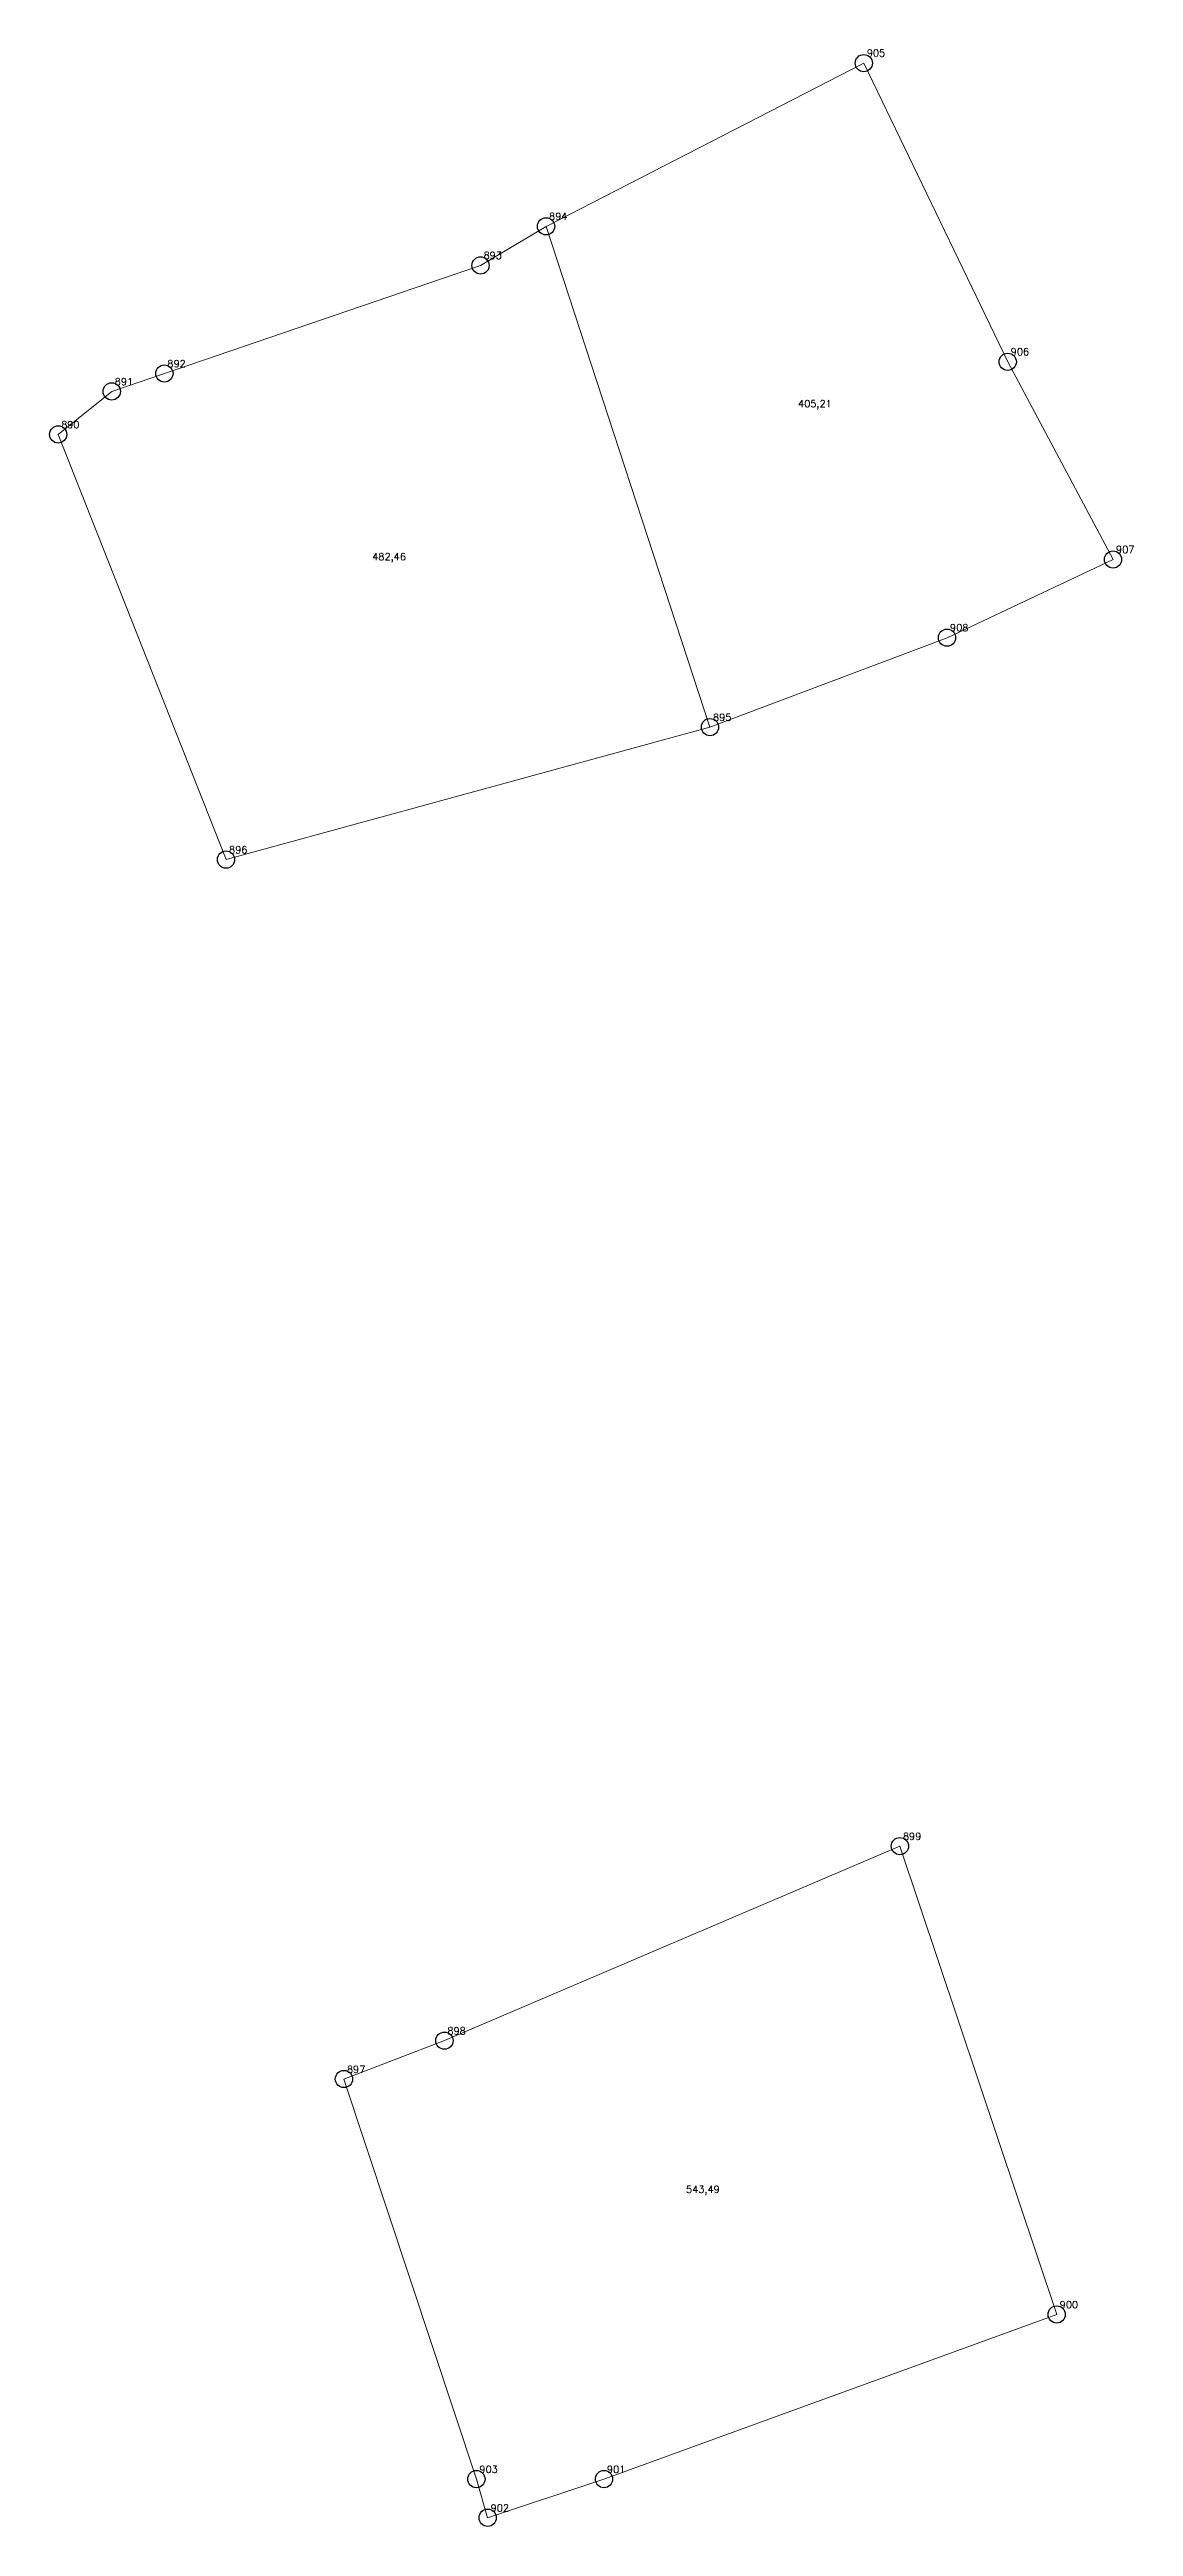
# Model space of a CAD drawing. Extents: x 1391578 to 1399811, y 355675 to 360827.
# Drawn here: x 1396090.7 to 1396137.9, y 359721.5 to 359829.2 of the extents above; entities that cross this region are included whole.
import ezdxf

# ---------------------------------------------------------------- set-up
doc = ezdxf.new("R2010")
doc.units = 0
doc.header["$PDMODE"] = 33
doc.header["$PDSIZE"] = 0.75
doc.layers.add('6 - утвержденные границы территорий окн', color=7, linetype='Continuous')
doc.styles.get("Standard").update_dxf_attribs({"font": 'simplex.shx'})

msp = doc.modelspace()

# ---------------------------------------------------------------- texts
at = {"layer": '6 - утвержденные границы территорий окн', "color": 7}
for s, p in [('905', (1396126.29, 359828.93)), ('894', (1396112.47, 359821.83)), ('893', (1396109.62, 359820.13)), ('892', (1396095.87, 359815.42)), ('906', (1396132.55, 359815.94)), ('891', (1396093.58, 359814.64)), ('405,21', (1396123.3, 359813.68)), ('890', (1396091.25, 359812.77)), ('482,46', (1396104.78, 359807.03)), ('907', (1396137.13, 359807.34)), ('908', (1396129.91, 359803.94)), ('895', (1396119.6, 359800.04)), ('896', (1396098.55, 359794.28)), ('899', (1396127.86, 359751.37)), ('898', (1396108.05, 359742.91)), ('897', (1396103.68, 359741.24)), ('543,49', (1396118.43, 359736.02)), ('900', (1396134.68, 359731)), ('903', (1396109.44, 359723.84)), ('901', (1396114.99, 359723.84)), ('902', (1396109.93, 359722.16))]:
    msp.add_text(s, height=0.311, dxfattribs=at).set_placement(p)

# ---------------------------------------------------------------- linework, layer by layer
at = {"layer": '6 - утвержденные границы территорий окн', "color": 7, "lineweight": 20}
for points in [[(1396112.34, 359821.55), (1396126.16, 359828.65), (1396132.42, 359815.66), (1396137, 359807.06), (1396129.78, 359803.66), (1396119.47, 359799.77), (1396112.34, 359821.55)], [(1396091.12, 359812.5), (1396093.45, 359814.37), (1396095.74, 359815.15), (1396109.49, 359819.85), (1396112.34, 359821.55), (1396119.47, 359799.77), (1396098.42, 359794.01), (1396091.12, 359812.5)], [(1396103.55, 359740.97), (1396107.92, 359742.64), (1396127.73, 359751.1), (1396134.55, 359730.73), (1396114.86, 359723.57), (1396109.8, 359721.89), (1396109.31, 359723.57), (1396103.55, 359740.97)]]:
    msp.add_lwpolyline(points, close=True, dxfattribs=at)
at = {"layer": '6 - утвержденные границы территорий окн'}
for p in [(1396126.16, 359828.65), (1396112.34, 359821.55), (1396109.49, 359819.85), (1396132.42, 359815.66), (1396093.45, 359814.37), (1396095.74, 359815.15), (1396091.12, 359812.5), (1396137, 359807.06), (1396129.78, 359803.66), (1396119.47, 359799.77), (1396098.42, 359794.01), (1396127.73, 359751.1), (1396107.92, 359742.64), (1396103.55, 359740.97), (1396134.55, 359730.73), (1396109.31, 359723.57), (1396114.86, 359723.57), (1396109.8, 359721.89)]:
    msp.add_point(p, dxfattribs=at)

msp.set_redraw_order([(e.dxf.handle, doc.entitydb.next_handle()) for e in msp.query("TEXT MTEXT ATTDEF DIMENSION ARC_DIMENSION")])  # texts and dimensions are drawn at this point

doc.saveas('drawing.dxf')
